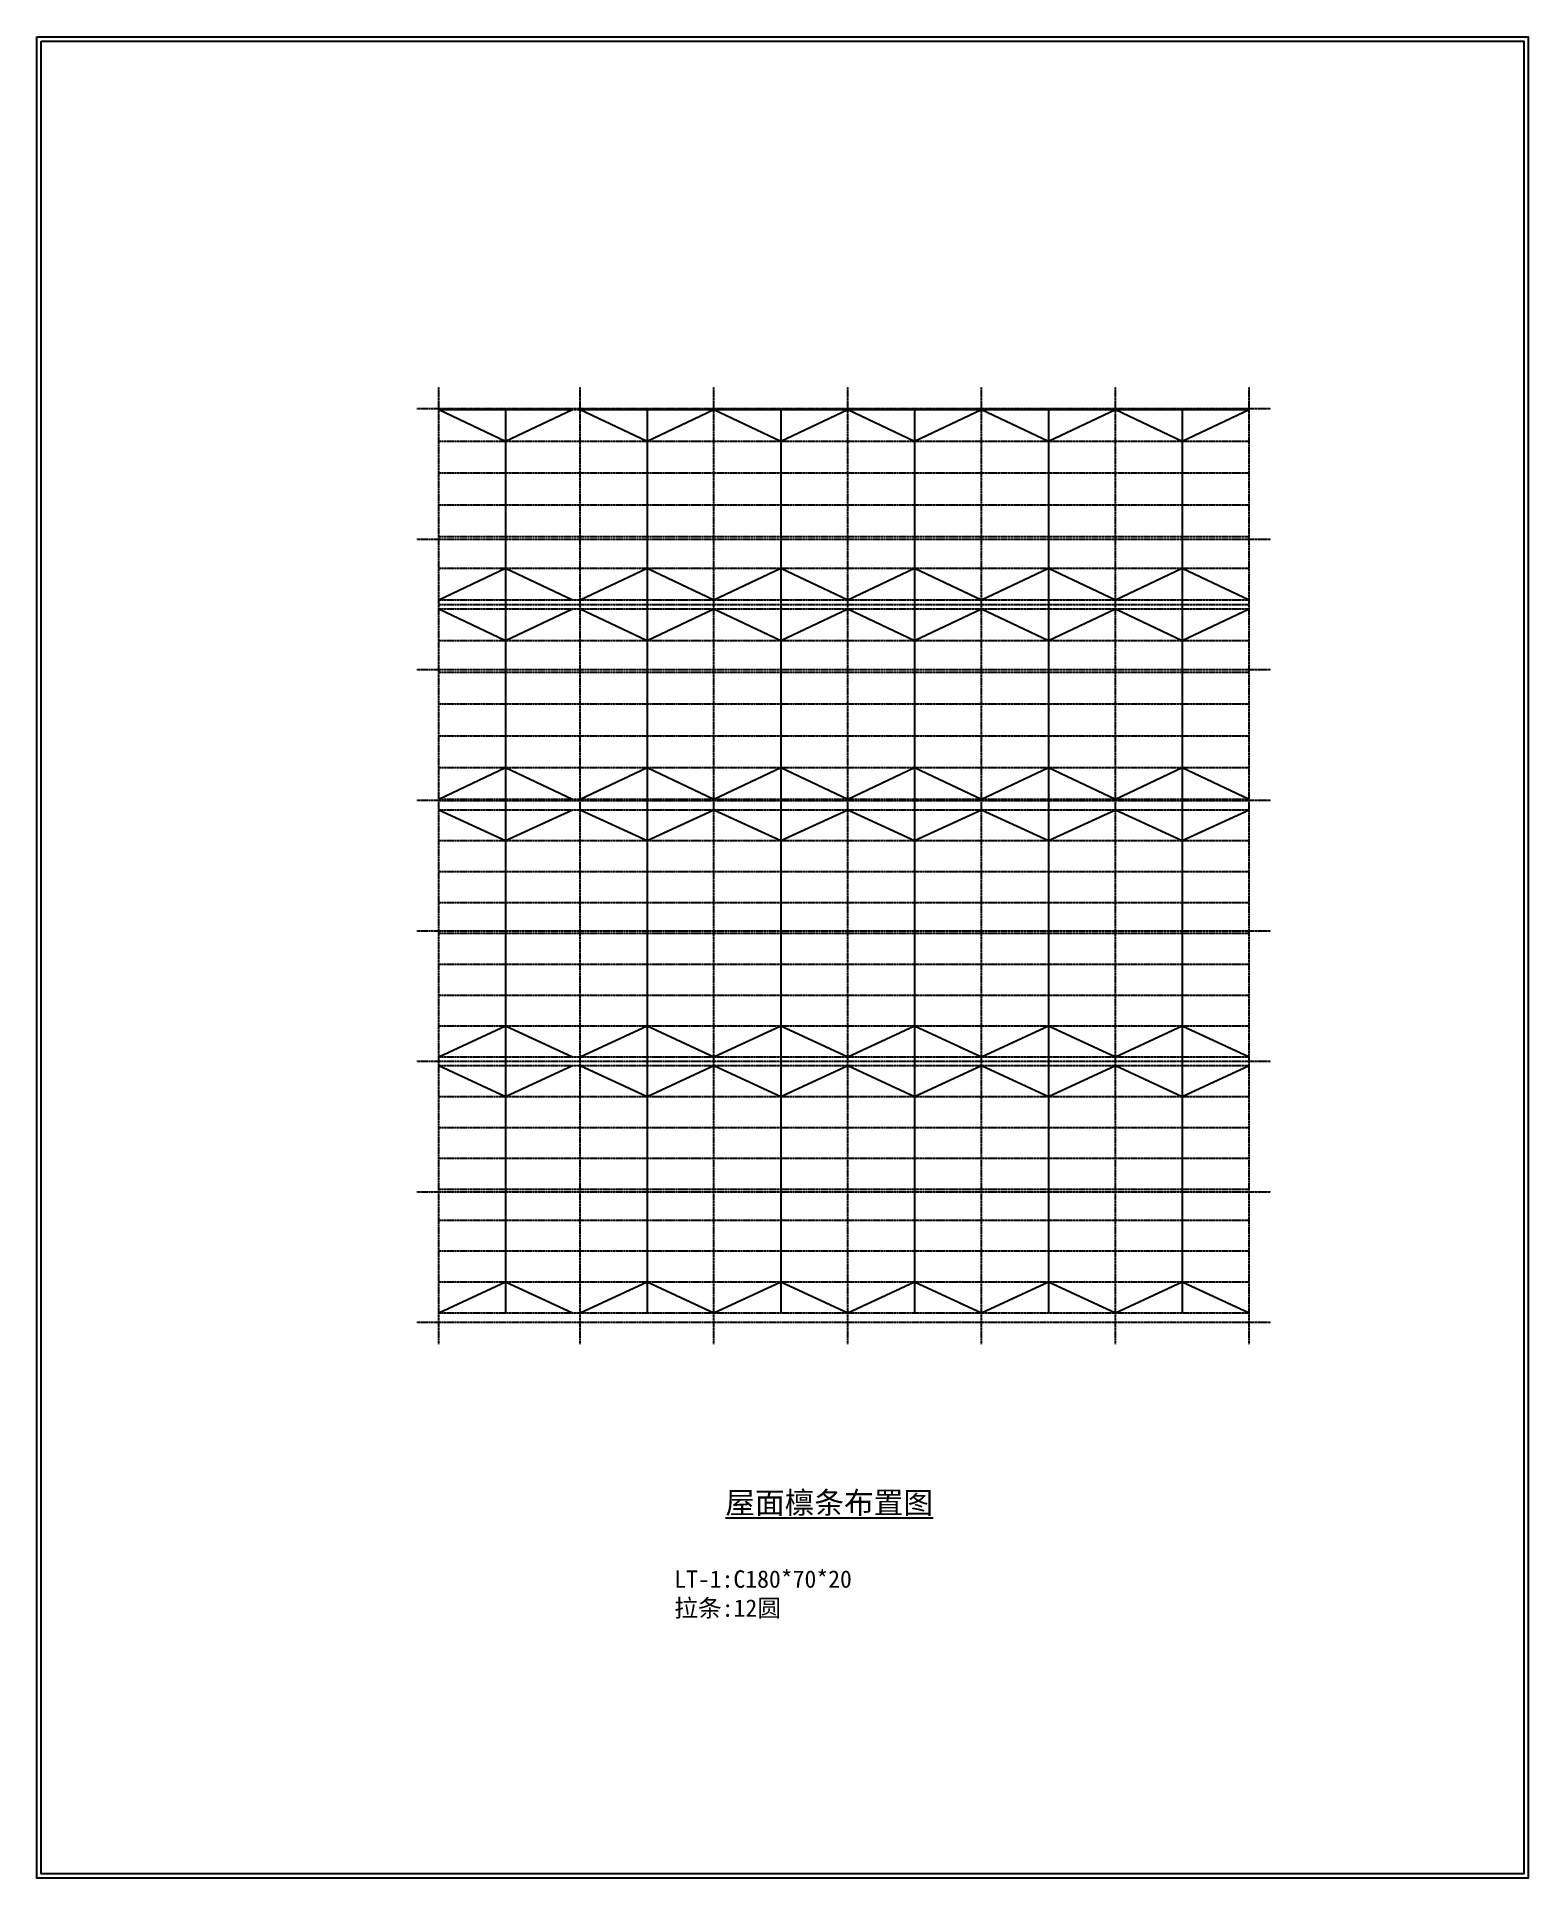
# Model space of a CAD drawing. Header units: millimetres. Extents: x -300006 to 582436, y -239689 to 0.
# Drawn here: x -121169 to -52624, y -133800 to -49163 of the extents above; entities that cross this region are included whole.
import ezdxf

# ---------------------------------------------------------------- set-up
doc = ezdxf.new("R2010")
doc.units = ezdxf.units.MM
doc.linetypes.add('DOTE', pattern=[2.42, 2, -0.2, 0.02, -0.2])
doc.layers.add('DOTE', color=252, linetype='DOTE')
doc.styles.get("Standard").update_dxf_attribs({"font": 'txt.shx', "height": 200})

msp = doc.modelspace()

# ---------------------------------------------------------------- texts
at = {"attachment_point": 1}
for s, width, insert, char_height in [('{\\fSimSun|b1|i0|c134|p2;\\L屋面檩条布置图}', 11844.803, (-89523.1, -116039.3), 1000), ('{\\fSimSun|b0|i0|c134|p2;LT-1:C180*70*20\\P拉条:12圆}', 12730.198, (-91872.1, -119650.5), 800)]:
    msp.add_mtext_dynamic_manual_height_columns(s, width=width, gutter_width=1, heights=[0], dxfattribs=dict(at, insert=insert, char_height=char_height))

# ---------------------------------------------------------------- linework, layer by layer
at = {"color": 0}
for p, q in [((-102696.7, -66288.5), (-96546.7, -66288.5)), ((-102696.7, -66288.5), (-99621.7, -67748.5)), ((-99621.7, -66288.5), (-99621.7, -107808.5)), ((-99621.7, -67748.5), (-96546.7, -66288.5)), ((-96196.7, -66288.5), (-90046.7, -66288.5)), ((-96196.7, -66288.5), (-93121.7, -67748.5)), ((-93121.7, -66288.5), (-93121.7, -107808.5)), ((-93121.7, -67748.5), (-90046.7, -66288.5)), ((-90046.7, -66288.5), (-83896.7, -66288.5)), ((-90046.7, -66288.5), (-86971.7, -67748.5)), ((-86971.7, -66288.5), (-86971.7, -107808.5)), ((-86971.7, -67748.5), (-83896.7, -66288.5)), ((-83896.7, -66288.5), (-77746.7, -66288.5)), ((-83896.7, -66288.5), (-80821.7, -67748.5)), ((-80821.7, -66288.5), (-80821.7, -107808.5)), ((-80821.7, -67748.5), (-77746.7, -66288.5)), ((-77746.7, -66288.5), (-71596.7, -66288.5)), ((-77746.7, -66288.5), (-74671.7, -67748.5)), ((-74671.7, -66288.5), (-74671.7, -107808.5)), ((-74671.7, -67748.5), (-71596.7, -66288.5)), ((-71596.7, -66288.5), (-65446.7, -66288.5)), ((-71596.7, -66288.5), (-68521.7, -67748.5)), ((-68521.7, -66288.5), (-68521.7, -107808.5)), ((-68521.7, -67748.5), (-65446.7, -66288.5)), ((-102696.7, -75048.5), (-99621.7, -73588.5)), ((-99621.7, -73588.5), (-96546.7, -75048.5)), ((-96196.7, -75048.5), (-93121.7, -73588.5)), ((-93121.7, -73588.5), (-90046.7, -75048.5)), ((-90046.7, -75048.5), (-86971.7, -73588.5)), ((-86971.7, -73588.5), (-83896.7, -75048.5)), ((-83896.7, -75048.5), (-80821.7, -73588.5)), ((-80821.7, -73588.5), (-77746.7, -75048.5)), ((-77746.7, -75048.5), (-74671.7, -73588.5)), ((-74671.7, -73588.5), (-71596.7, -75048.5)), ((-71596.7, -75048.5), (-68521.7, -73588.5)), ((-68521.7, -73588.5), (-65446.7, -75048.5)), ((-102696.7, -75448.5), (-99621.7, -76908.5)), ((-99621.7, -76908.5), (-96546.7, -75448.5)), ((-96196.7, -75448.5), (-93121.7, -76908.5)), ((-93121.7, -76908.5), (-90046.7, -75448.5)), ((-90046.7, -75448.5), (-86971.7, -76908.5)), ((-86971.7, -76908.5), (-83896.7, -75448.5)), ((-83896.7, -75448.5), (-80821.7, -76908.5)), ((-80821.7, -76908.5), (-77746.7, -75448.5)), ((-77746.7, -75448.5), (-74671.7, -76908.5)), ((-74671.7, -76908.5), (-71596.7, -75448.5)), ((-71596.7, -75448.5), (-68521.7, -76908.5)), ((-68521.7, -76908.5), (-65446.7, -75448.5)), ((-102696.7, -84208.5), (-99621.7, -82748.5)), ((-99621.7, -82748.5), (-96546.7, -84208.5)), ((-96196.7, -84208.5), (-93121.7, -82748.5)), ((-93121.7, -82748.5), (-90046.7, -84208.5)), ((-90046.7, -84208.5), (-86971.7, -82748.5)), ((-86971.7, -82748.5), (-83896.7, -84208.5)), ((-83896.7, -84208.5), (-80821.7, -82748.5)), ((-80821.7, -82748.5), (-77746.7, -84208.5)), ((-77746.7, -84208.5), (-74671.7, -82748.5)), ((-74671.7, -82748.5), (-71596.7, -84208.5)), ((-71596.7, -84208.5), (-68521.7, -82748.5)), ((-68521.7, -82748.5), (-65446.7, -84208.5)), ((-102696.7, -84688.5), (-99621.7, -86108.5)), ((-99621.7, -86108.5), (-96546.7, -84688.5)), ((-96196.7, -84688.5), (-93121.7, -86108.5)), ((-93121.7, -86108.5), (-90046.7, -84688.5)), ((-90046.7, -84688.5), (-86971.7, -86108.5)), ((-86971.7, -86108.5), (-83896.7, -84688.5)), ((-83896.7, -84688.5), (-80821.7, -86108.5)), ((-80821.7, -86108.5), (-77746.7, -84688.5)), ((-77746.7, -84688.5), (-74671.7, -86108.5)), ((-74671.7, -86108.5), (-71596.7, -84688.5)), ((-71596.7, -84688.5), (-68521.7, -86108.5)), ((-68521.7, -86108.5), (-65446.7, -84688.5)), ((-102696.7, -96048.5), (-99621.7, -94628.5)), ((-99621.7, -94628.5), (-96546.7, -96048.5)), ((-96196.7, -96048.5), (-93121.7, -94628.5)), ((-93121.7, -94628.5), (-90046.7, -96048.5)), ((-90046.7, -96048.5), (-86971.7, -94628.5)), ((-86971.7, -94628.5), (-83896.7, -96048.5)), ((-83896.7, -96048.5), (-80821.7, -94628.5)), ((-80821.7, -94628.5), (-77746.7, -96048.5)), ((-77746.7, -96048.5), (-74671.7, -94628.5)), ((-74671.7, -94628.5), (-71596.7, -96048.5)), ((-71596.7, -96048.5), (-68521.7, -94628.5)), ((-68521.7, -94628.5), (-65446.7, -96048.5)), ((-102696.7, -96448.5), (-99621.7, -97868.5)), ((-99621.7, -97868.5), (-96546.7, -96448.5)), ((-96196.7, -96448.5), (-93121.7, -97868.5)), ((-93121.7, -97868.5), (-90046.7, -96448.5)), ((-90046.7, -96448.5), (-86971.7, -97868.5)), ((-86971.7, -97868.5), (-83896.7, -96448.5)), ((-83896.7, -96448.5), (-80821.7, -97868.5)), ((-80821.7, -97868.5), (-77746.7, -96448.5)), ((-77746.7, -96448.5), (-74671.7, -97868.5)), ((-74671.7, -97868.5), (-71596.7, -96448.5)), ((-71596.7, -96448.5), (-68521.7, -97868.5)), ((-68521.7, -97868.5), (-65446.7, -96448.5)), ((-102696.7, -107808.5), (-99621.7, -106388.5)), ((-99621.7, -106388.5), (-96546.7, -107808.5)), ((-96196.7, -107808.5), (-93121.7, -106388.5)), ((-93121.7, -106388.5), (-90046.7, -107808.5)), ((-90046.7, -107808.5), (-86971.7, -106388.5)), ((-86971.7, -106388.5), (-83896.7, -107808.5)), ((-83896.7, -107808.5), (-80821.7, -106388.5)), ((-80821.7, -106388.5), (-77746.7, -107808.5)), ((-77746.7, -107808.5), (-74671.7, -106388.5)), ((-74671.7, -106388.5), (-71596.7, -107808.5)), ((-71596.7, -107808.5), (-68521.7, -106388.5)), ((-68521.7, -106388.5), (-65446.7, -107808.5))]:
    msp.add_line(p, q, dxfattribs=at)
for points in [[(-121168.6, -49163), (-52623.9, -49163), (-52623.9, -133799.9), (-121168.6, -133799.9)], [(-120968.6, -49363), (-52823.9, -49363), (-52823.9, -133599.9), (-120968.6, -133599.9)]]:
    msp.add_lwpolyline(points, close=True, dxfattribs=at)
at = {"layer": 'DOTE', "color": 1}
for p, q in [((-102696.7, -109248.5), (-102696.7, -65248.5)), ((-96196.7, -109248.5), (-96196.7, -65248.5)), ((-90046.7, -109248.5), (-90046.7, -65248.5)), ((-83896.7, -109248.5), (-83896.7, -65248.5)), ((-77746.7, -109248.5), (-77746.7, -65248.5)), ((-71596.7, -109248.5), (-71596.7, -65248.5)), ((-65446.7, -109248.5), (-65446.7, -65248.5)), ((-103696.7, -66248.5), (-64446.7, -66248.5)), ((-103696.7, -72248.5), (-64446.7, -72248.5)), ((-102696.7, -75248.5), (-65446.7, -75248.5)), ((-103696.7, -78248.5), (-64446.7, -78248.5)), ((-103696.7, -84248.5), (-64446.7, -84248.5)), ((-103696.7, -90248.5), (-64446.7, -90248.5)), ((-103696.7, -96248.5), (-64446.7, -96248.5)), ((-103696.7, -102248.5), (-64446.7, -102248.5)), ((-103696.7, -108248.5), (-64446.7, -108248.5))]:
    msp.add_line(p, q, dxfattribs=at)
at = {"layer": 'DOTE', "color": 0}
for p, q in [((-102696.7, -66288.5), (-65446.7, -66288.5)), ((-102696.7, -67748.5), (-65446.7, -67748.5)), ((-102696.7, -69208.5), (-65446.7, -69208.5)), ((-102696.7, -70668.5), (-65446.7, -70668.5)), ((-102696.7, -72128.5), (-65446.7, -72128.5)), ((-102696.7, -73588.5), (-65446.7, -73588.5)), ((-102696.7, -75048.5), (-65446.7, -75048.5)), ((-102696.7, -75448.5), (-65446.7, -75448.5)), ((-102696.7, -76908.5), (-65446.7, -76908.5)), ((-102696.7, -78368.5), (-65446.7, -78368.5)), ((-102696.7, -79828.5), (-65446.7, -79828.5)), ((-102696.7, -81288.5), (-65446.7, -81288.5)), ((-102696.7, -82748.5), (-65446.7, -82748.5)), ((-102696.7, -84208.5), (-65446.7, -84208.5)), ((-102696.7, -84258.5), (-65446.7, -84258.5)), ((-102696.7, -84688.5), (-65446.7, -84688.5)), ((-102696.7, -86108.5), (-65446.7, -86108.5)), ((-102696.7, -87528.5), (-65446.7, -87528.5)), ((-102696.7, -88948.5), (-65446.7, -88948.5)), ((-102696.7, -90368.5), (-65446.7, -90368.5)), ((-102696.7, -91788.5), (-65446.7, -91788.5)), ((-102696.7, -93208.5), (-65446.7, -93208.5)), ((-102696.7, -94628.5), (-65446.7, -94628.5)), ((-102696.7, -96048.5), (-65446.7, -96048.5)), ((-102696.7, -96448.5), (-65446.7, -96448.5)), ((-102696.7, -97868.5), (-65446.7, -97868.5)), ((-102696.7, -99288.5), (-65446.7, -99288.5)), ((-102696.7, -100708.5), (-65446.7, -100708.5)), ((-102696.7, -102128.5), (-65446.7, -102128.5)), ((-102696.7, -103548.5), (-65446.7, -103548.5)), ((-102696.7, -104968.5), (-65446.7, -104968.5)), ((-102696.7, -106388.5), (-65446.7, -106388.5)), ((-102696.7, -107808.5), (-65446.7, -107808.5))]:
    msp.add_line(p, q, dxfattribs=at)

msp.set_redraw_order([(e.dxf.handle, doc.entitydb.next_handle()) for e in msp.query("TEXT MTEXT ATTDEF DIMENSION ARC_DIMENSION")])  # texts and dimensions are drawn at this point

doc.saveas('drawing.dxf')
